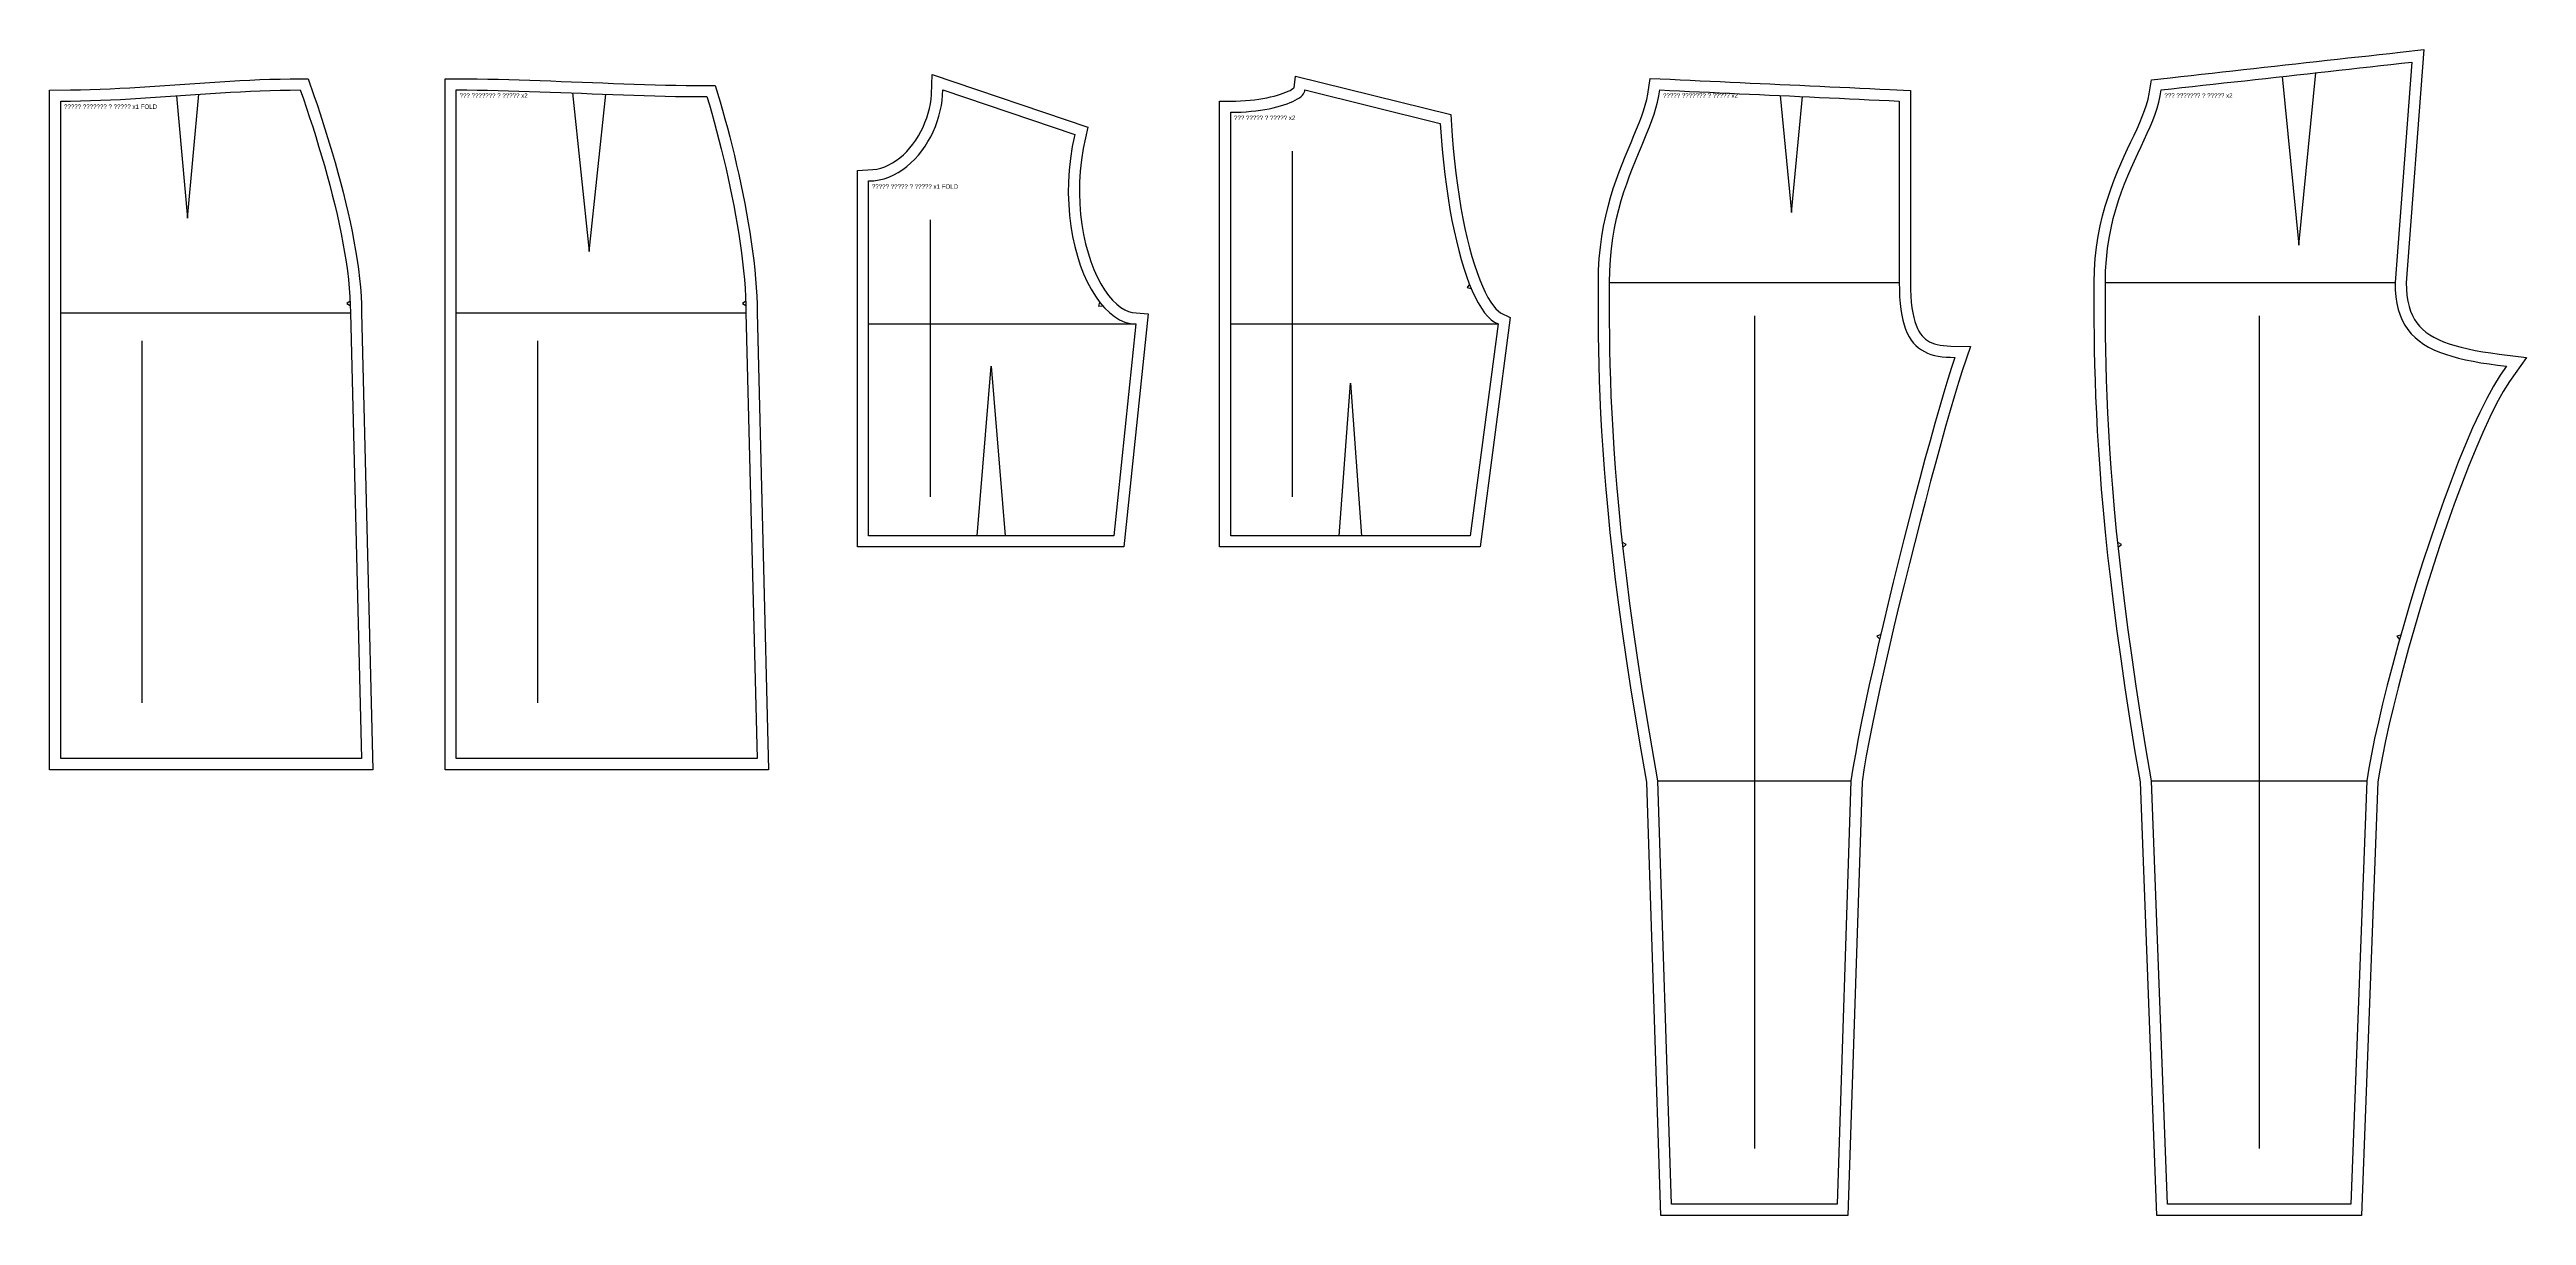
# Model space of a CAD drawing. Header units: millimetres. Extents: x -10 to 2213, y -1010 to 36.
import ezdxf

# ---------------------------------------------------------------- set-up
doc = ezdxf.new("R2010")
doc.units = ezdxf.units.MM
for name, color, linetype in [('GRAIN', 4, 'CONTINUOUS'), ('INTERNAL', 3, 'CONTINUOUS'), ('NOTCH', 5, 'CONTINUOUS'), ('OUTLINE', 1, 'CONTINUOUS'), ('SEAM', 2, 'CONTINUOUS'), ('TEXT', 6, 'CONTINUOUS')]:
    doc.layers.add(name, color=color, linetype=linetype)

msp = doc.modelspace()

# ---------------------------------------------------------------- linework, layer by layer
at = {"layer": 'GRAIN'}
for points in [[(1105.2, -55), (1105.2, -365)], [(780.2, -116.666667), (780.2, -365)], [(1520, -202.8), (1520, -950)], [(1973, -202.8), (1973, -950)], [(72.8, -225), (72.8, -550)], [(427.8, -225), (427.8, -550)]]:
    msp.add_lwpolyline(points, dxfattribs=at)
at = {"layer": 'INTERNAL'}
for points in [[(1993.75, 12.083333), (2008.75, -139.2), (2023.75, 15.416667)], [(103.95, -5.247584), (113.95, -115), (123.95, -3.861284)], [(459.25, -2.670592), (474.25, -145), (489.25, -3.85916)], [(1543.25, -5.034884), (1553.25, -110), (1563.25, -5.965116)], [(1390, -172.8), (1650, -172.8)], [(1835, -172.8), (2095, -172.8)], [(0, -200), (260, -200)], [(355, -200), (615, -200)], [(725, -210), (965, -210)], [(1050, -210), (1290, -210)], [(822.5, -400), (835, -248), (847.5, -400)], [(1147.5, -400), (1157.5, -263.2), (1167.5, -400)], [(1433.333333, -620), (1606.666667, -620)], [(1876.333333, -620), (2069.666667, -620)]]:
    msp.add_lwpolyline(points, dxfattribs=at)
at = {"layer": 'NOTCH'}
for points in [[(1264.315912, -174.424915), (1262.295184, -177.410993), (1265.828767, -178.127789)], [(259.758859, -189.426414), (256.836184, -191.537806), (259.909266, -193.423586)], [(614.812414, -189.426606), (611.872222, -191.513535), (614.929461, -193.424894)], [(932.424741, -190.495626), (931.370098, -193.943485), (934.958369, -193.590902)], [(1402.119815, -410.224196), (1404.882311, -407.907169), (1401.681019, -406.248336)], [(1846.560552, -410.225275), (1849.33468, -407.922187), (1846.141781, -406.247257)], [(1633.365854, -488.805892), (1629.990359, -490.073188), (1632.458438, -492.701608)], [(2100.097091, -489.172052), (2096.666411, -490.281302), (2099.009826, -493.021448)]]:
    msp.add_lwpolyline(points, dxfattribs=at)
at = {"layer": 'OUTLINE'}
for points in [[(1885, 0), (1894.375, 1.041667), (1903.75, 2.083333), (1913.125, 3.125), (1922.5, 4.166667), (1931.875, 5.208333), (1941.25, 6.25), (1950.625, 7.291667), (1960, 8.333333), (1969.375, 9.375), (1978.75, 10.416667), (1988.125, 11.458333), (1997.5, 12.5), (2006.875, 13.541667), (2016.25, 14.583333), (2025.625, 15.625), (2035, 16.666667), (2044.375, 17.708333), (2053.75, 18.75), (2063.125, 19.791667), (2072.5, 20.833333), (2081.875, 21.875), (2091.25, 22.916667), (2100.625, 23.958333), (2110, 25), (2095, -172.8), (2095.18193, -179.477836), (2095.726273, -185.722685), (2096.630859, -191.551562), (2097.893519, -196.981481), (2099.51208, -202.029456), (2101.484375, -206.7125), (2103.808232, -211.047627), (2106.481481, -215.051852), (2109.501953, -218.742188), (2112.867477, -222.135648), (2116.575883, -225.249248), (2120.625, -228.1), (2125.012659, -230.704919), (2129.73669, -233.081019), (2134.794922, -235.245313), (2140.185185, -237.214815), (2145.90531, -239.006539), (2151.953125, -240.6375), (2158.326461, -242.124711), (2165.023148, -243.485185), (2172.041016, -244.735938), (2179.377894, -245.893981), (2187.031612, -246.976331), (2195, -248), (2189.259235, -256.003038), (2183.309992, -265.670139), (2177.186849, -276.863281), (2170.924383, -289.444444), (2164.557171, -303.275608), (2158.119792, -318.21875), (2151.646822, -334.135851), (2145.17284, -350.888889), (2138.732422, -368.339844), (2132.360147, -386.350694), (2126.090591, -404.78342), (2119.958333, -423.5), (2113.99795, -442.362413), (2108.24402, -461.232639), (2102.73112, -479.972656), (2097.493827, -498.444444), (2092.56672, -516.509983), (2087.984375, -534.03125), (2083.781371, -550.870226), (2079.992284, -566.888889), (2076.651693, -581.949219), (2073.794174, -595.913194), (2071.454307, -608.642795), (2069.666667, -620), (2055.285714, -1000), (1890.714286, -1000), (1876.333333, -620), (1871.378954, -590.45905), (1866.837191, -562.179731), (1862.690104, -535.119344), (1858.919753, -509.235185), (1855.508198, -484.484554), (1852.4375, -460.82475), (1849.689718, -438.213071), (1847.246914, -416.606815), (1845.091146, -395.963281), (1843.204475, -376.239769), (1841.568962, -357.393575), (1840.166667, -339.382), (1838.979649, -322.162341), (1837.989969, -305.691898), (1837.179688, -289.927969), (1836.530864, -274.827852), (1836.025559, -260.348846), (1835.645833, -246.44825), (1835.373746, -233.083362), (1835.191358, -220.211481), (1835.080729, -207.789906), (1835.02392, -195.775935), (1835.00299, -184.126867), (1835, -172.8), (1835.228226, -162.221875), (1835.88831, -152.075), (1836.943359, -142.340625), (1838.356481, -133), (1840.090784, -124.034375), (1842.109375, -115.425), (1844.375362, -107.153125), (1846.851852, -99.2), (1849.501953, -91.546875), (1852.288773, -84.175), (1855.17542, -77.065625), (1858.125, -70.2), (1861.100622, -63.559375), (1864.065394, -57.125), (1866.982422, -50.878125), (1869.814815, -44.8), (1872.52568, -38.871875), (1875.078125, -33.075), (1877.435258, -27.390625), (1879.560185, -21.8), (1881.416016, -16.284375), (1882.965856, -10.825), (1884.172815, -5.403125)], [(0, -10), (8.958333, -9.949363), (17.916667, -9.803241), (26.875, -9.570313), (35.833333, -9.259259), (44.791667, -8.878762), (53.75, -8.4375), (62.708333, -7.944155), (71.666667, -7.407407), (80.625, -6.835938), (89.583333, -6.238426), (98.541667, -5.623553), (107.5, -5), (116.458333, -4.376447), (125.416667, -3.761574), (134.375, -3.164063), (143.333333, -2.592593), (152.291667, -2.055845), (161.25, -1.5625), (170.208333, -1.121238), (179.166667, -0.740741), (188.125, -0.429688), (197.083333, -0.196759), (206.041667, -0.050637), (215, 0), (217.810872, -8.08044), (220.611979, -16.310185), (223.393555, -24.671875), (226.145833, -33.148148), (228.859049, -41.721644), (231.523438, -50.375), (234.129232, -59.090856), (236.666667, -67.851852), (239.125977, -76.640625), (241.497396, -85.439815), (243.771159, -94.23206), (245.9375, -103), (247.986654, -111.726273), (249.908854, -120.393519), (251.694336, -128.984375), (253.333333, -137.481481), (254.816081, -145.867477), (256.132813, -154.125), (257.273763, -162.23669), (258.229167, -170.185185), (258.989258, -177.953125), (259.544271, -185.523148), (259.88444, -192.877894), (260, -200), (270, -600), (0, -600)], [(355, 0), (364.375, -0.030382), (373.75, -0.118056), (383.125, -0.257813), (392.5, -0.444444), (401.875, -0.672743), (411.25, -0.9375), (420.625, -1.233507), (430, -1.555556), (439.375, -1.898438), (448.75, -2.256944), (458.125, -2.625868), (467.5, -3), (476.875, -3.374132), (486.25, -3.743056), (495.625, -4.101563), (505, -4.444444), (514.375, -4.766493), (523.75, -5.0625), (533.125, -5.327257), (542.5, -5.555556), (551.875, -5.742188), (561.25, -5.881944), (570.625, -5.969618), (580, -6), (582.186234, -13.361256), (584.364873, -20.931713), (586.52832, -28.691406), (588.668981, -36.62037), (590.779261, -44.69864), (592.851563, -52.90625), (594.878291, -61.223235), (596.851852, -69.62963), (598.764648, -78.105469), (600.609086, -86.630787), (602.377568, -95.185619), (604.0625, -103.75), (605.656286, -112.303964), (607.151331, -120.827546), (608.540039, -129.300781), (609.814815, -137.703704), (610.968063, -146.016348), (611.992188, -154.21875), (612.879593, -162.290943), (613.622685, -170.212963), (614.213867, -177.964844), (614.645544, -185.52662), (614.91012, -192.878328), (615, -200), (625, -600), (355, -600)], [(725, -81.666667), (729.776524, -81.436566), (734.434414, -80.761622), (738.966146, -79.664876), (743.364198, -78.169367), (747.621046, -76.298135), (751.729167, -74.074219), (755.681038, -71.520659), (759.469136, -68.660494), (763.085938, -65.516764), (766.52392, -62.11251), (769.775559, -58.470769), (772.833333, -54.614583), (775.689718, -50.566991), (778.337191, -46.351032), (780.768229, -41.989746), (782.975309, -37.506173), (784.950907, -32.923352), (786.6875, -28.264323), (788.177566, -23.552126), (789.41358, -18.809799), (790.388021, -14.060384), (791.093364, -9.326919), (791.522087, -4.632445), (791.666667, 0), (910.093859, -40), (907.876226, -50.733652), (906.208911, -61.41088), (905.070295, -71.996094), (904.438759, -82.453704), (904.292682, -92.748119), (904.610444, -102.84375), (905.370426, -112.705006), (906.551007, -122.296296), (908.130568, -131.582031), (910.087489, -140.52662), (912.400149, -149.094473), (915.04693, -157.25), (918.00621, -164.95761), (921.256371, -172.181713), (924.775791, -178.886719), (928.542852, -185.037037), (932.535934, -190.597078), (936.733416, -195.53125), (941.113678, -199.803964), (945.655101, -203.37963), (950.336064, -206.222656), (955.134949, -208.297454), (960.030134, -209.568432), (965, -210), (945, -400), (725, -400)], [(1050, -20), (1054.776524, -19.943649), (1059.434414, -19.778356), (1063.966146, -19.509766), (1068.364198, -19.143519), (1072.621046, -18.685258), (1076.729167, -18.140625), (1080.681038, -17.515263), (1084.469136, -16.814815), (1088.085938, -16.044922), (1091.52392, -15.211227), (1094.775559, -14.319372), (1097.833333, -13.375), (1100.689718, -12.383753), (1103.337191, -11.351273), (1105.768229, -10.283203), (1107.975309, -9.185185), (1109.950907, -8.062862), (1111.6875, -6.921875), (1113.177566, -5.767867), (1114.41358, -4.606481), (1115.388021, -3.443359), (1116.093364, -2.284144), (1116.522087, -1.134476), (1116.666667, 0), (1238.013278, -30), (1238.84054, -41.882378), (1239.819151, -53.517361), (1240.944348, -64.886719), (1242.211368, -75.972222), (1243.615449, -86.755642), (1245.151828, -97.21875), (1246.815742, -107.343316), (1248.602428, -117.111111), (1250.507123, -126.503906), (1252.525066, -135.503472), (1254.651492, -144.09158), (1256.881639, -152.25), (1259.210744, -159.960503), (1261.634045, -167.204861), (1264.146779, -173.964844), (1266.744183, -180.222222), (1269.421494, -185.958767), (1272.17395, -191.15625), (1274.996787, -195.796441), (1277.885243, -199.861111), (1280.834555, -203.332031), (1283.83996, -206.190972), (1286.896696, -208.419705), (1290, -210), (1265, -400), (1050, -400)], [(1435, 0), (1443.958333, -0.416667), (1452.916667, -0.833333), (1461.875, -1.25), (1470.833333, -1.666667), (1479.791667, -2.083333), (1488.75, -2.5), (1497.708333, -2.916667), (1506.666667, -3.333333), (1515.625, -3.75), (1524.583333, -4.166667), (1533.541667, -4.583333), (1542.5, -5), (1551.458333, -5.416667), (1560.416667, -5.833333), (1569.375, -6.25), (1578.333333, -6.666667), (1587.291667, -7.083333), (1596.25, -7.5), (1605.208333, -7.916667), (1614.166667, -8.333333), (1623.125, -8.75), (1632.083333, -9.166667), (1641.041667, -9.583333), (1650, -10), (1650, -172.8), (1650.090965, -179.477257), (1650.363137, -185.718056), (1650.81543, -191.535937), (1651.446759, -196.944444), (1652.25604, -201.957118), (1653.242188, -206.5875), (1654.404116, -210.849132), (1655.740741, -214.755556), (1657.250977, -218.320313), (1658.933738, -221.556944), (1660.787941, -224.478993), (1662.8125, -227.1), (1665.00633, -229.433507), (1667.368345, -231.493056), (1669.897461, -233.292188), (1672.592593, -234.844444), (1675.452655, -236.163368), (1678.476563, -237.2625), (1681.663231, -238.155382), (1685.011574, -238.855556), (1688.520508, -239.376563), (1692.188947, -239.731944), (1696.015806, -239.935243), (1700, -240), (1697.00428, -248.96195), (1693.666184, -259.508102), (1690.02181, -271.503906), (1686.107253, -284.814815), (1681.958611, -299.306279), (1677.611979, -314.84375), (1673.103455, -331.292679), (1668.469136, -348.518519), (1663.745117, -366.386719), (1658.967496, -384.762731), (1654.172369, -403.512008), (1649.395833, -422.5), (1644.673985, -441.592159), (1640.042921, -460.653935), (1635.538737, -479.550781), (1631.197531, -498.148148), (1627.055399, -516.311487), (1623.148438, -533.90625), (1619.512744, -550.797888), (1616.184414, -566.851852), (1613.199544, -581.933594), (1610.594232, -595.908565), (1608.404574, -608.642216), (1606.666667, -620), (1594.285714, -1000), (1445.714286, -1000), (1433.333333, -620), (1428.139226, -590.45905), (1423.377701, -562.179731), (1419.029948, -535.119344), (1415.07716, -509.235185), (1411.50053, -484.484554), (1408.28125, -460.82475), (1405.400511, -438.213071), (1402.839506, -416.606815), (1400.579427, -395.963281), (1398.601466, -376.239769), (1396.886815, -357.393575), (1395.416667, -339.382), (1394.172213, -322.162341), (1393.134645, -305.691898), (1392.285156, -289.927969), (1391.604938, -274.827852), (1391.075183, -260.348846), (1390.677083, -246.44825), (1390.391831, -233.083362), (1390.200617, -220.211481), (1390.084635, -207.789906), (1390.025077, -195.775935), (1390.003135, -184.126867), (1390, -172.8), (1390.202908, -162.221875), (1390.789931, -152.075), (1391.728516, -142.340625), (1392.986111, -133), (1394.530165, -124.034375), (1396.328125, -115.425), (1398.347439, -107.153125), (1400.555556, -99.2), (1402.919922, -91.546875), (1405.407986, -84.175), (1407.987196, -77.065625), (1410.625, -70.2), (1413.288845, -63.559375), (1415.946181, -57.125), (1418.564453, -50.878125), (1421.111111, -44.8), (1423.553602, -38.871875), (1425.859375, -33.075), (1427.995877, -27.390625), (1429.930556, -21.8), (1431.630859, -16.284375), (1433.064236, -10.825), (1434.198134, -5.403125)]]:
    msp.add_lwpolyline(points, close=True, dxfattribs=at)
at = {"layer": 'SEAM'}
for points in [[(1876.275441, 9.092144), (1893.270685, 10.980504), (1902.645685, 12.022171), (1912.020685, 13.063837), (1921.395685, 14.105504), (1930.770685, 15.147171), (1940.145685, 16.188837), (1949.520685, 17.230504), (1958.895685, 18.272171), (1968.270685, 19.313837), (1977.645685, 20.355504), (1987.020685, 21.397171), (1996.395685, 22.438837), (2005.770685, 23.480504), (2015.145685, 24.522171), (2024.520685, 25.563837), (2033.895685, 26.605504), (2043.270685, 27.647171), (2052.645685, 28.688837), (2062.020685, 29.730504), (2071.395685, 30.772171), (2080.770685, 31.813837), (2090.145685, 32.855504), (2099.520685, 33.897171), (2120.883425, 36.270809), (2105.010319, -173.042558), (2105.170088, -178.906971), (2105.65939, -184.520375), (2106.455409, -189.649678), (2107.540952, -194.317932), (2108.899627, -198.555367), (2110.518874, -202.400132), (2112.393461, -205.897151), (2114.528157, -209.094684), (2116.938179, -212.039188), (2119.646726, -214.770218), (2122.680371, -217.317284), (2126.064102, -219.699576), (2129.817725, -221.928073), (2133.954315, -224.008701), (2138.480453, -225.945324), (2143.397448, -227.741903), (2148.702871, -229.40373), (2154.391935, -230.937944), (2160.458571, -232.353586), (2166.896162, -233.661424), (2173.698017, -234.873678), (2180.857641, -236.003744), (2188.36887, -237.065943), (2212.890276, -240.216116), (2197.590671, -261.544864), (2191.960423, -270.69362), (2186.052844, -281.492711), (2179.944445, -293.764356), (2173.69243, -307.345282), (2167.344447, -322.080908), (2160.943067, -337.821969), (2154.528002, -354.422543), (2148.137272, -371.738865), (2141.807849, -389.628598), (2135.576037, -407.950355), (2129.477706, -426.563384), (2123.548434, -445.327343), (2117.823607, -464.102124), (2112.338487, -482.747707), (2107.128265, -501.124019), (2102.228098, -519.090778), (2097.673152, -536.507281), (2093.498638, -553.232115), (2089.739847, -569.1227), (2086.432198, -584.034515), (2083.611265, -597.819711), (2081.312733, -610.324429), (2079.637119, -620.969912), (2064.914427, -1010), (1881.085573, -1010), (1866.364787, -621.020294), (1861.510968, -592.078938), (1856.958029, -563.730032), (1852.799884, -536.597493), (1849.018653, -510.638643), (1845.596461, -485.810835), (1842.515436, -462.071466), (1839.757713, -439.377978), (1837.305428, -417.687873), (1835.14072, -396.958724), (1833.245724, -377.148178), (1831.602574, -358.213979), (1830.193393, -340.11397), (1829.000295, -322.806108), (1828.005376, -306.248475), (1827.190712, -290.399286), (1826.538353, -275.21689), (1826.030323, -260.659775), (1825.648613, -246.686559), (1825.375188, -233.255975), (1825.191989, -220.326852), (1825.08094, -207.858079), (1825.023962, -195.808561), (1825.002992, -184.13717), (1824.999972, -172.693456), (1825.235233, -161.789241), (1825.923362, -151.211258), (1827.024314, -141.05336), (1828.499611, -131.301768), (1830.310038, -121.942609), (1832.415726, -112.961761), (1834.776262, -104.344738), (1837.350835, -96.076625), (1840.098386, -88.14208), (1842.977756, -80.525385), (1845.947821, -73.210562), (1848.967607, -66.181523), (1851.996391, -59.422257), (1854.993802, -52.917045), (1857.919934, -46.650675), (1860.7355, -40.608661), (1863.402058, -34.777426), (1865.882345, -29.14443), (1868.140749, -23.698144), (1870.143945, -18.427792), (1871.861645, -13.322697), (1873.267352, -8.371041), (1874.338792, -3.557943)], [(-10, -0.056365), (8.848522, 0.050176), (17.705153, 0.194639), (26.571525, 0.425177), (35.447642, 0.733375), (44.333495, 1.110794), (53.22907, 1.548964), (62.134347, 2.039388), (71.049308, 2.573536), (79.97393, 3.142856), (88.908198, 3.738762), (97.852098, 4.352644), (106.805621, 4.975863), (115.768764, 5.599751), (124.741531, 6.215614), (133.72393, 6.814731), (142.715974, 7.388351), (151.717681, 7.927698), (160.72907, 8.423964), (169.750161, 8.868317), (178.780975, 9.251894), (187.821525, 9.565802), (196.87182, 9.801121), (205.931856, 9.948902), (222.095144, 10.040265), (227.26675, -4.826595), (230.08981, -13.120839), (232.893639, -21.549427), (235.668537, -30.095362), (238.404795, -38.741665), (241.092696, -47.471386), (243.722517, -56.267608), (246.284527, -65.113455), (248.768986, -73.992102), (251.166141, -82.886784), (253.466225, -91.78081), (255.659454, -100.657573), (257.736017, -109.500567), (259.686071, -118.293408), (261.499733, -127.019851), (263.167059, -135.663825), (264.678032, -144.209455), (266.02253, -152.641109), (267.190295, -160.943437), (268.17088, -169.101428), (268.953585, -177.10047), (269.527362, -184.926424), (269.880691, -192.565695), (269.997972, -199.793918), (280.253125, -610), (-10, -610)], [(345, 10.03246), (364.437961, 9.969467), (373.871287, 9.881247), (383.299047, 9.740704), (392.721242, 9.553133), (402.137872, 9.32382), (411.54894, 9.058045), (420.95445, 8.761074), (430.354407, 8.438168), (439.748812, 8.094577), (449.137671, 7.73554), (458.520985, 7.366289), (467.898757, 6.992046), (477.270985, 6.618025), (486.637671, 6.249429), (495.998812, 5.891452), (505.354407, 5.54928), (514.70445, 5.228088), (524.04894, 4.933045), (533.387872, 4.669306), (542.721242, 4.442021), (552.049047, 4.256329), (561.371287, 4.117359), (570.687961, 4.03023), (587.468956, 3.975848), (591.784475, -10.554911), (593.986336, -18.206063), (596.171963, -26.045307), (598.333974, -34.053351), (600.464949, -42.210845), (602.557438, -50.498407), (604.603964, -58.896633), (606.59703, -67.386113), (608.52912, -75.947445), (610.392701, -84.561249), (612.180222, -93.208175), (613.884113, -101.868923), (615.496785, -110.524251), (617.010627, -119.154998), (618.417996, -127.742097), (619.711217, -136.266605), (620.882567, -144.709724), (621.92426, -153.052837), (622.828433, -161.277548), (623.587111, -169.365733), (624.192172, -177.299603), (624.635289, -185.061774), (624.90785, -192.635371), (624.998423, -199.811934), (635.253125, -610), (345, -610)], [(715, -72.136803), (728.81671, -71.471206), (732.537118, -70.932107), (736.174657, -70.051769), (739.735665, -68.840888), (743.221235, -67.308695), (746.627574, -65.464686), (749.946928, -63.319836), (753.168712, -60.887261), (756.280591, -58.182411), (759.269363, -55.222959), (762.121606, -52.028532), (764.824115, -48.620374), (767.364162, -45.021043), (769.729648, -41.254132), (771.909174, -37.34406), (773.892066, -33.315913), (775.668399, -29.195329), (777.229013, -25.008427), (778.565547, -20.781758), (779.670506, -16.542266), (780.537356, -12.317249), (781.160666, -8.1343), (781.536295, -4.021189), (782.092152, 13.788899), (921.677444, -33.357466), (917.718808, -52.517809), (916.126016, -62.717805), (915.037991, -72.832702), (914.434479, -82.826246), (914.294914, -92.661719), (914.598344, -102.301974), (915.323354, -111.709457), (916.447987, -120.846208), (917.949625, -129.67386), (919.804849, -138.15362), (921.989237, -146.246254), (924.477089, -153.912073), (927.241046, -161.110952), (930.251575, -167.802428), (933.476275, -173.945949), (936.878991, -179.501417), (940.418774, -184.430276), (944.048907, -188.697525), (947.716593, -192.275159), (951.364663, -195.147448), (954.937657, -197.317539), (958.395019, -198.812329), (961.731111, -199.678507), (976.011192, -200.918546), (954.002617, -410), (715, -410)], [(1106.840625, 1.999646), (1108.166389, 12.402558), (1247.483313, -22.040165), (1248.81139, -41.116008), (1249.77779, -52.605813), (1250.888269, -63.826446), (1252.137783, -74.758781), (1253.521208, -85.383564), (1255.033318, -95.681394), (1256.668754, -105.63268), (1258.421989, -115.217596), (1260.287271, -124.416029), (1262.258553, -133.207504), (1264.329388, -141.57109), (1266.492775, -149.485285), (1268.74095, -156.927869), (1271.065066, -163.875717), (1273.454721, -170.304583), (1275.897251, -176.188857), (1278.376651, -181.501347), (1280.871947, -186.213233), (1283.354771, -190.294509), (1285.78595, -193.715693), (1288.11137, -196.452382), (1290.25912, -198.495463), (1292.144443, -199.870094), (1300.836663, -204.296432), (1273.770404, -410), (1040, -410), (1040, -10.11728), (1054.540186, -9.945741), (1058.961201, -9.788855), (1063.255281, -9.534349), (1067.41395, -9.188037), (1071.428571, -8.755852), (1075.290318, -8.243882), (1078.990129, -7.658408), (1082.518651, -7.005957), (1085.866166, -6.293386), (1089.02249, -5.527992), (1091.976852, -4.717674), (1094.717715, -3.871177), (1097.232567, -2.998452), (1099.50763, -2.111207), (1101.527526, -1.223772), (1103.274898, -0.354457), (1104.730147, 0.47226), (1105.87164, 1.22225), (1106.677456, 1.846329)], [(1426.435278, 10.40917), (1444.422947, 9.572534), (1453.381281, 9.155868), (1462.339614, 8.739201), (1471.297947, 8.322534), (1480.256281, 7.905868), (1489.214614, 7.489201), (1498.172947, 7.072534), (1507.131281, 6.655868), (1516.089614, 6.239201), (1525.047947, 5.822534), (1534.006281, 5.405868), (1542.964614, 4.989201), (1551.922947, 4.572534), (1560.881281, 4.155868), (1569.839614, 3.739201), (1578.797947, 3.322534), (1587.756281, 2.905868), (1596.714614, 2.489201), (1605.672947, 2.072534), (1614.631281, 1.655868), (1623.589614, 1.239201), (1632.547947, 0.822534), (1641.506281, 0.405868), (1660, -0.454305), (1660, -172.731888), (1660.087996, -179.191232), (1660.346232, -185.112489), (1660.770379, -190.568328), (1661.353888, -195.567157), (1662.088536, -200.117555), (1662.964139, -204.228887), (1663.968408, -207.912265), (1665.08715, -211.181906), (1666.305116, -214.05679), (1667.60777, -216.56232), (1668.984116, -218.731312), (1670.430212, -220.603437), (1671.952261, -222.222393), (1673.567768, -223.631027), (1675.303604, -224.865845), (1677.191281, -225.953049), (1679.261196, -226.907595), (1681.537997, -227.735168), (1684.038326, -228.435743), (1686.770857, -229.007143), (1689.737764, -229.44767), (1692.936668, -229.757566), (1696.362427, -229.939556), (1713.812004, -230.223172), (1706.513882, -252.056124), (1703.217508, -262.470463), (1699.602962, -274.368084), (1695.711144, -287.601672), (1691.580728, -302.029472), (1687.249321, -317.512521), (1682.753972, -333.913383), (1678.131414, -351.095504), (1673.418194, -368.92286), (1668.650744, -387.259751), (1663.865427, -405.970669), (1659.098564, -424.920211), (1654.38645, -443.973008), (1649.765376, -462.993665), (1645.271635, -481.846698), (1640.94154, -500.396467), (1636.811434, -518.507072), (1632.91771, -536.042223), (1629.296831, -552.865027), (1625.985365, -568.83765), (1623.020021, -583.820734), (1620.437705, -597.672354), (1618.275565, -610.245979), (1616.641921, -620.922368), (1603.965206, -1010), (1436.034794, -1010), (1423.361711, -621.03384), (1418.284041, -592.155115), (1413.510277, -563.803113), (1409.150413, -536.66734), (1405.185704, -510.705117), (1401.597414, -485.873799), (1398.366812, -462.130784), (1395.47517, -439.433523), (1392.903765, -417.739526), (1390.633874, -397.006377), (1388.646775, -377.191744), (1386.923739, -358.253388), (1385.44603, -340.149183), (1384.194898, -322.837118), (1383.151575, -306.275316), (1382.297272, -290.422036), (1381.613169, -275.235684), (1381.080418, -260.674804), (1380.680138, -246.698083), (1380.393416, -233.264324), (1380.201311, -220.332433), (1380.084867, -207.861377), (1380.025124, -195.81014), (1380.003137, -184.137669), (1379.999973, -172.705483), (1380.20845, -161.83706), (1380.817695, -151.306065), (1381.792776, -141.193178), (1383.10003, -131.483719), (1384.705229, -122.163051), (1386.57361, -113.216473), (1388.669937, -104.629125), (1390.958589, -96.385928), (1393.403665, -88.471556), (1395.969095, -80.870454), (1398.618755, -73.56689), (1401.316578, -66.54505), (1404.026662, -59.789158), (1406.713387, -53.283618), (1409.341541, -47.013169), (1411.876475, -40.963025), (1414.284315, -35.119002), (1416.532238, -29.467563), (1418.588843, -23.995762), (1420.424599, -18.690995), (1422.012354, -13.540466), (1423.327796, -8.530274), (1424.349666, -3.644077)]]:
    msp.add_lwpolyline(points, close=True, dxfattribs=at)

# ---------------------------------------------------------------- texts
at = {"layer": 'TEXT'}
for s, p in [('????? ??????? ? ????? x1 FOLD', (3, -17)), ('??? ??????? ? ????? x2', (358, -7)), ('????? ??????? ? ????? x2', (1438, -7)), ('??? ??????? ? ????? x2', (1888, -7)), ('??? ????? ? ????? x2', (1053, -27)), ('????? ????? ? ????? x1 FOLD', (728, -88.666667))]:
    msp.add_text(s, height=4, dxfattribs=at).set_placement(p)

doc.saveas('drawing.dxf')
